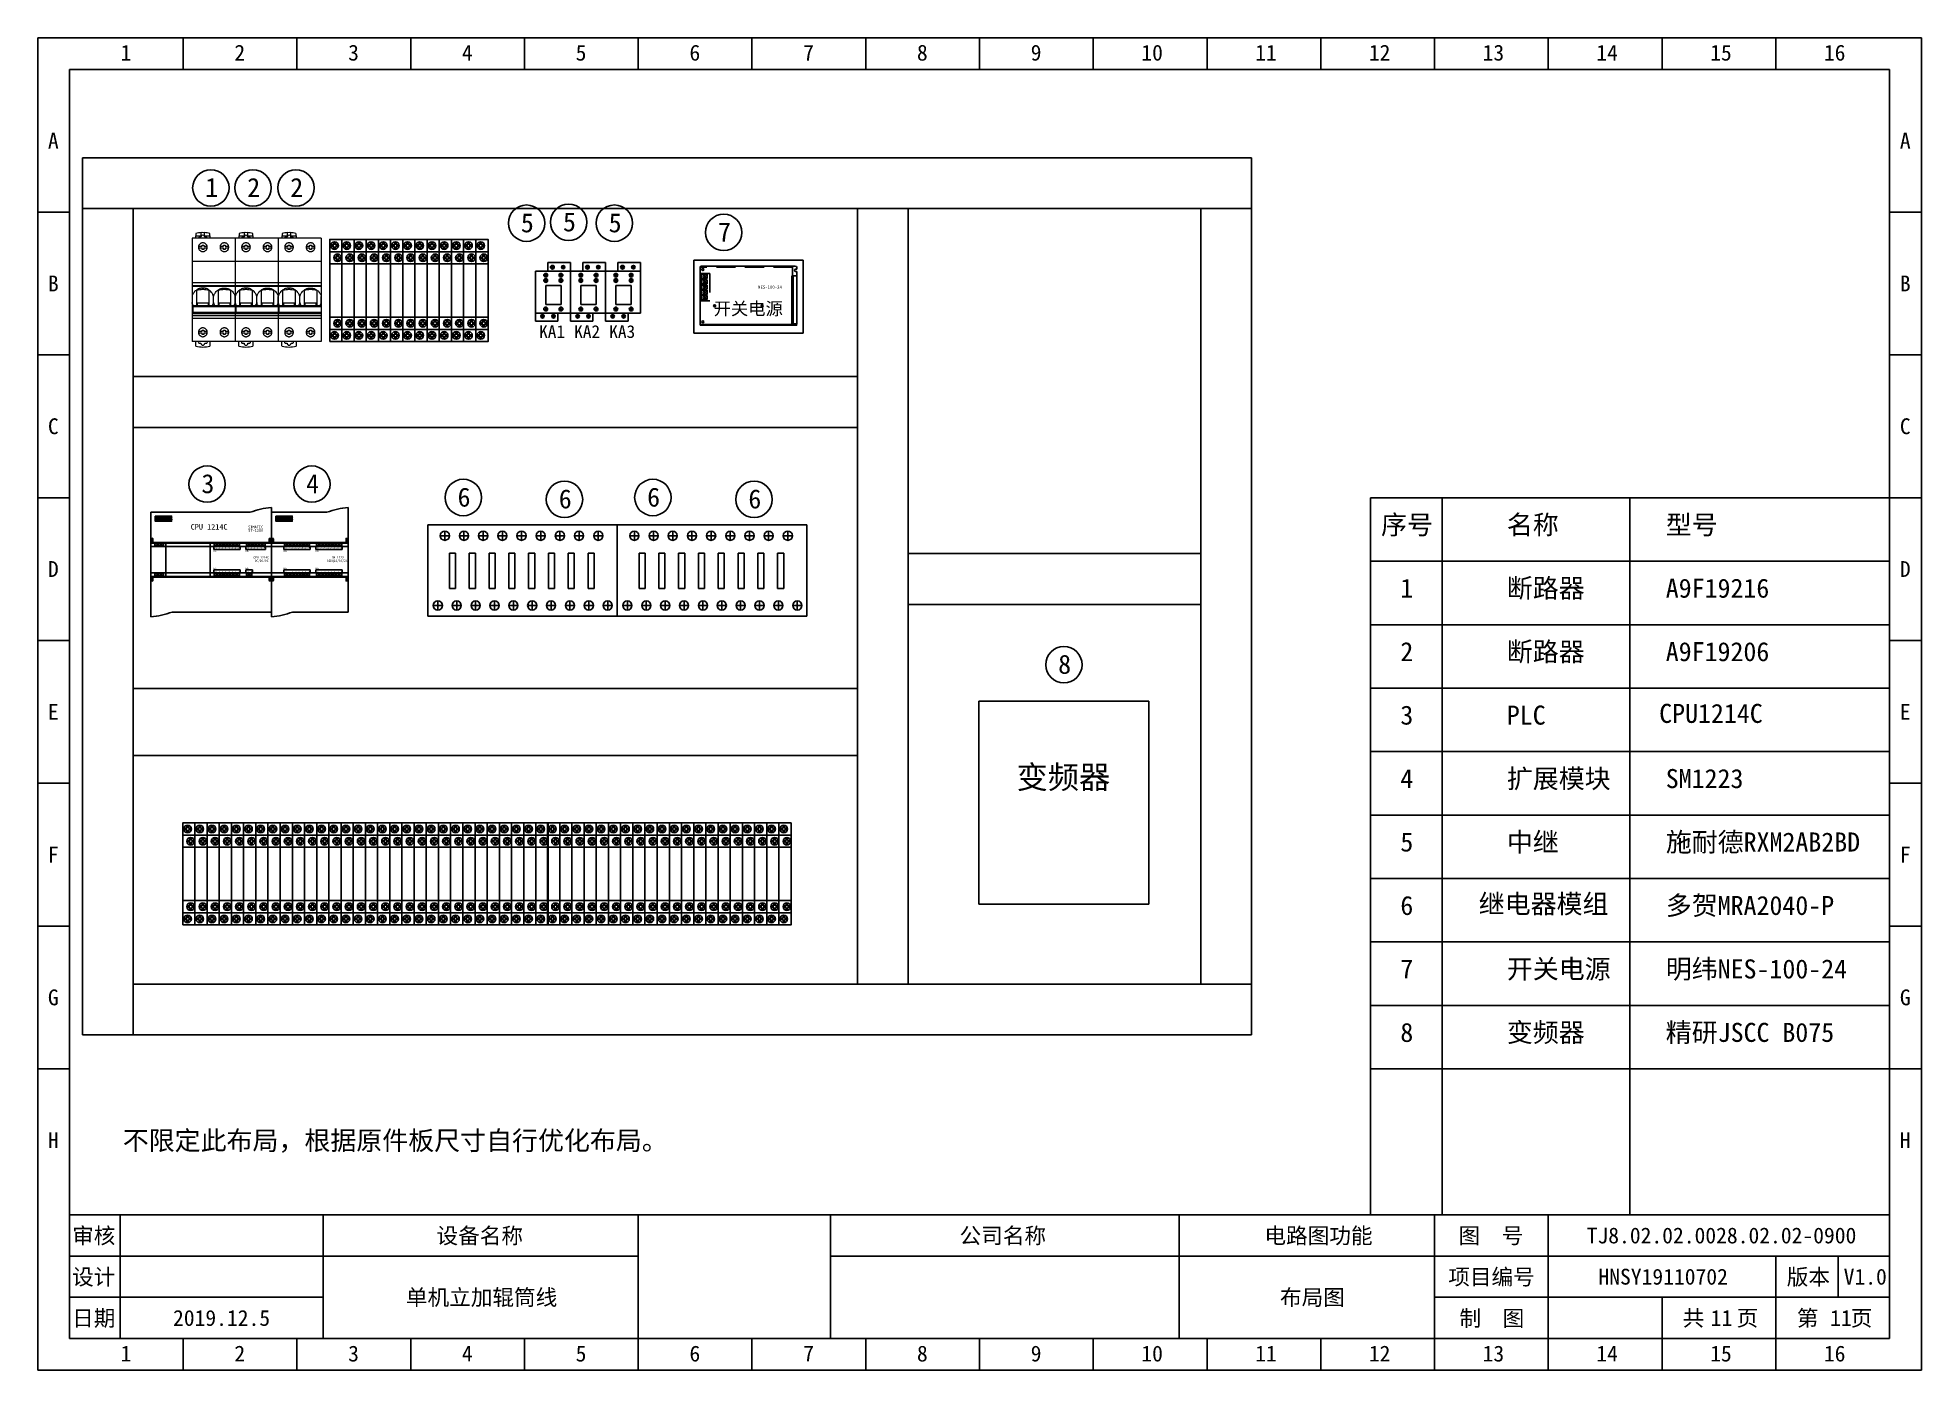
# Model space of a CAD drawing. Header units: millimetres. Extents: x 2035 to 3883, y 1511 to 1945.
# Drawn here: x 3293.8 to 3590.8, y 1512.8 to 1722.8 of the extents above; entities that cross this region are included whole.
import ezdxf
from ezdxf.enums import TextEntityAlignment as Align

# ---------------------------------------------------------------- set-up
doc = ezdxf.new("R2010")
doc.units = ezdxf.units.MM
for name, pattern in [('CENTER', [12, 7.5, -1.5, 1.5, -1.5]), ('DASHED', [4.5, 3, -1.5]), ('HIDDEN', [0.375, 0.25, -0.125])]:
    doc.linetypes.add(name, pattern=pattern)
for name, color, linetype in [('0 @ 1', 7, 'Continuous'), ('CEN1', 1, 'CENTER'), ('COMPONENT', 7, 'Continuous'), ('DIN卡軌', 4, 'Continuous')]:
    doc.layers.add(name, color=color, linetype=linetype)
doc.layers.add('EPLAN110', color=6, linetype='Continuous', lineweight=35)
doc.styles.get("Standard").update_dxf_attribs({"font": 'arial.ttf'})
doc.styles.add('宋体', font='')
doc.styles.get('宋体').set_extended_font_data('宋体')

msp = doc.modelspace()

# ---------------------------------------------------------------- texts
at = {"style": '宋体'}
for s, p in [('1', (3320.23, 1697.7)), ('2', (3326.87, 1697.7)), ('2', (3333.65, 1697.7)), ('5', (3370.01, 1692.13)), ('5', (3376.65, 1692.28)), ('5', (3383.85, 1692.13)), ('7', (3401.1, 1690.67)), ('3', (3319.64, 1651.02)), ('4', (3336.16, 1651.02)), ('6', (3360.03, 1648.9)), ('6', (3375.99, 1648.62)), ('6', (3389.92, 1648.9)), ('6', (3405.88, 1648.62)), ('序号', (3505.64, 1644.55)), ('名称', (3525.47, 1644.55)), ('型号', (3550.53, 1644.55)), ('1', (3508.68, 1634.55)), ('断路器', (3525.47, 1634.55)), ('A9F19216', (3550.53, 1634.55)), ('断路器', (3525.47, 1624.55)), ('8', (3454.73, 1622.56)), ('2', (3508.68, 1624.55)), ('A9F19206', (3550.53, 1624.55)), ('3', (3508.68, 1614.55)), ('PLC', (3525.47, 1614.55)), (' CPU1214C', (3547.45, 1614.82)), ('4', (3508.68, 1604.55)), ('扩展模块', (3525.47, 1604.55)), ('SM1223', (3550.53, 1604.55)), ('中继', (3525.47, 1594.55)), ('施耐德RXM2AB2BD', (3550.53, 1594.55)), ('5', (3508.68, 1594.55)), ('6', (3508.68, 1584.55)), ('继电器模组', (3521.04, 1584.81)), ('多贺MRA2040-P', (3550.53, 1584.55)), ('7', (3508.68, 1574.55)), ('开关电源', (3525.47, 1574.55)), ('明纬NES-100-24', (3550.53, 1574.55)), ('8', (3508.68, 1564.55)), ('变频器', (3525.47, 1564.55)), ('精研JSCC B075', (3550.53, 1564.55))]:
    msp.add_text(s, height=3, dxfattribs=at).set_placement(p)
msp.add_text('不限定此布局，根据原件板尺寸自行优化布局。', height=3).set_placement((3307.24, 1547.51))
at = {"insert": (3448.18, 1608.08), "char_height": 3.603, "attachment_point": 1, "style": '宋体'}
msp.add_mtext_dynamic_manual_height_columns('变频器', width=40.8934, gutter_width=10, heights=[0], dxfattribs=at)
at = {"style": '宋体'}
msp.add_attdef('开关电源', (3400.41, 1679.1), '', height=2, dxfattribs=at)
at = {"color": 5, "style": '宋体'}
for tag, p in [('KA1', (3372.89, 1675.49)), ('KA2', (3378.42, 1675.49)), ('KA3', (3383.95, 1675.49))]:
    msp.add_attdef(tag, p, '', height=2, dxfattribs=at)
at = {"style": '宋体'}
for tag, text, p in [('TJ8.02.02.0028.02.02-0900', 'TJ8.01.01.0181.00.01-0900', (3559.32, 1534.05)), ('HNSY19110702', '####', (3550.12, 1527.55)), ('HNSY19110702', '####', (3550.12, 1527.55)), ('V1.0', '1.0', (3581.98, 1527.55)), ('V1.0', '1.0', (3581.98, 1527.55)), ('单机立加辊筒线', '', (3363.82, 1524.3)), ('布局图', '封页', (3494.82, 1524.3)), ('2019.12.5', '2019/09/23', (3322.82, 1521.05)), ('11', '02', (3559.32, 1521.05)), ('11', '01', (3578.14, 1521.05))]:
    msp.add_attdef(tag, text=text, height=2.5, dxfattribs=at).set_placement(p, align=Align.MIDDLE_CENTER)
at = {"layer": '0 @ 1', "style": '宋体'}
for s, p in [('.0', (3321.68, 1642.28)), ('.1', (3322.2, 1642.28)), ('.2', (3322.71, 1642.28)), ('.3', (3323.23, 1642.28)), ('.4', (3323.75, 1642.28)), ('.5', (3324.27, 1642.28)), ('.6', (3324.79, 1642.28)), ('.7', (3325.31, 1642.28)), ('.0', (3326.73, 1642.28)), ('.1', (3327.25, 1642.28)), ('.2', (3327.76, 1642.28)), ('.3', (3328.28, 1642.28)), ('.4', (3328.8, 1642.28)), ('.5', (3329.32, 1642.28)), ('.0', (3332.74, 1642.28)), ('.1', (3333.26, 1642.28)), ('.2', (3333.77, 1642.28)), ('.3', (3334.29, 1642.28)), ('.4', (3334.81, 1642.28)), ('.5', (3335.33, 1642.28)), ('.6', (3335.85, 1642.28)), ('.7', (3336.37, 1642.28)), ('.0', (3337.79, 1642.28)), ('.1', (3338.3, 1642.28)), ('.2', (3338.82, 1642.28)), ('.3', (3339.34, 1642.28)), ('.4', (3339.86, 1642.28)), ('.5', (3340.38, 1642.28)), ('.6', (3340.93, 1642.28)), ('.7', (3341.45, 1642.28)), ('DIa', (3321.55, 1641.81)), ('DIb', (3326.6, 1641.81)), ('DIa', (3332.61, 1641.81)), ('DIb', (3337.66, 1641.81)), ('DQa', (3321.55, 1639.06)), ('.0', (3321.68, 1638.54)), ('.1', (3322.2, 1638.54)), ('.2', (3322.71, 1638.54)), ('.3', (3323.23, 1638.54)), ('.4', (3323.75, 1638.54)), ('.5', (3324.27, 1638.54)), ('.6', (3324.79, 1638.54)), ('.7', (3325.31, 1638.54)), ('DQb', (3326.6, 1639.06)), ('.0', (3326.73, 1638.54)), ('.1', (3327.25, 1638.54)), ('DQa', (3332.61, 1639.06)), ('.0', (3332.74, 1638.54)), ('.1', (3333.26, 1638.54)), ('.2', (3333.77, 1638.54)), ('.3', (3334.29, 1638.54)), ('.4', (3334.81, 1638.54)), ('.5', (3335.33, 1638.54)), ('.6', (3335.85, 1638.54)), ('.7', (3336.37, 1638.54)), ('DQb', (3337.66, 1639.06)), ('.0', (3337.79, 1638.54)), ('.1', (3338.3, 1638.54)), ('.2', (3338.86, 1638.54)), ('.3', (3339.38, 1638.54)), ('.4', (3339.9, 1638.54)), ('.5', (3340.42, 1638.54)), ('.6', (3340.93, 1638.54)), ('.7', (3341.45, 1638.54))]:
    msp.add_text(s, height=0.207, dxfattribs=at).set_placement(p)
at = {"layer": 'EPLAN110', "color": 0, "linetype": 'ByBlock', "lineweight": 15, "style": '宋体'}
for s, height, p in [('NES-100-24', 0.48, (3407.41, 1683.26)), ('SIEMENS', 0.484, (3312.5, 1646.76)), ('CPU 1214C', 0.864, (3317.95, 1645.28)), ('SIMATIC', 0.432, (3327.01, 1645.47)), ('SIEMENS', 0.484, (3331.51, 1646.76)), ('S7-1200', 0.432, (3327.02, 1644.94)), ('CPU 1214C', 0.346, (3327.84, 1640.73)), ('DC/DC/DC', 0.346, (3328.05, 1640.2)), ('DIDQ16/DC/24V', 0.3456, (3339.44, 1640.2)), ('SM 1223', 0.346, (3340.2, 1640.73))]:
    msp.add_text(s, height=height, dxfattribs=at).set_placement(p)

# ---------------------------------------------------------------- blocks, each defined once
blk = doc.blocks.new('Q2P')
at = {"color": 4, "linetype": 'Continuous', "lineweight": 15}
for p, q in [((12061.3, 5743.2), (12025.9, 5743.2)), ((12025.9, 5743.2), (12025.9, 5724.3)), ((12029.1, 5746.9), (12029.1, 5745.2)), ((12029.1, 5745.2), (12033.5, 5745.2)), ((12029.1, 5745.2), (12033.5, 5745.2)), ((12029.1, 5745.2), (12029.1, 5745.2)), ((12029.1, 5743.8), (12029.1, 5745.2)), ((12033.2, 5744), (12032, 5744)), ((12033.5, 5745.2), (12033.5, 5747.7)), ((12033.5, 5745.2), (12033.5, 5745.2)), ((12036, 5747.7), (12036, 5745.2)), ((12036, 5745.2), (12040.5, 5745.2)), ((12036, 5745.2), (12040.5, 5745.2)), ((12036, 5745.2), (12036, 5745.2)), ((12037.5, 5744), (12036.3, 5744)), ((12040.5, 5745.2), (12040.5, 5746.9)), ((12040.5, 5745.2), (12040.5, 5745.2)), ((12040.5, 5745.2), (12040.5, 5743.8)), ((12061.3, 5743.2), (12061.3, 5658.4)), ((12025.9, 5724.3), (12061.3, 5724.3)), ((12025.9, 5724.3), (12025.9, 5706.8)), ((12031.2, 5736.5), (12034.1, 5736.5)), ((12034.1, 5735), (12031.2, 5735)), ((12034.1, 5736.5), (12034.1, 5737.5)), ((12034.1, 5737.5), (12035.5, 5737.5)), ((12034.1, 5734), (12034.1, 5735)), ((12035.5, 5734), (12034.1, 5734)), ((12035.5, 5737.5), (12035.5, 5736.5)), ((12035.5, 5736.5), (12038.3, 5736.5)), ((12035.5, 5735), (12035.5, 5734)), ((12038.3, 5735), (12035.5, 5735)), ((12048.9, 5736.5), (12051.8, 5736.5)), ((12051.8, 5735), (12048.9, 5735)), ((12051.8, 5737.5), (12053.2, 5737.5)), ((12051.8, 5736.5), (12051.8, 5737.5)), ((12051.8, 5734), (12051.8, 5735)), ((12053.2, 5734), (12051.8, 5734)), ((12053.2, 5737.5), (12053.2, 5736.5)), ((12053.2, 5736.5), (12056, 5736.5)), ((12053.2, 5735), (12053.2, 5734)), ((12056, 5735), (12053.2, 5735)), ((12025.9, 5706.8), (12025.9, 5706.4)), ((12025.9, 5706.8), (12061.3, 5706.8)), ((12061.3, 5706.4), (12025.9, 5706.4)), ((12061.3, 5706.4), (12025.9, 5706.4)), ((12025.9, 5706.4), (12025.9, 5704.3)), ((12025.9, 5704.3), (12061.3, 5704.3)), ((12025.9, 5704.3), (12025.9, 5703.5)), ((12061.3, 5703.5), (12025.9, 5703.5)), ((12025.9, 5703.5), (12025.9, 5695.4)), ((12025.9, 5690.4), (12025.9, 5679.3)), ((12061.3, 5679.3), (12025.9, 5679.3)), ((12025.9, 5679.3), (12025.9, 5677.3)), ((12061.3, 5677.3), (12025.9, 5677.3)), ((12025.9, 5677.3), (12025.9, 5658.4)), ((12061.3, 5687.6), (12026.5, 5687.6)), ((12026.5, 5687.6), (12026.5, 5687.3)), ((12061.3, 5687.3), (12026.5, 5687.3)), ((12026.5, 5687.3), (12026.5, 5686.8)), ((12061.3, 5686.8), (12026.5, 5686.8)), ((12026.5, 5686.8), (12026.5, 5682.1)), ((12061.3, 5682.1), (12026.5, 5682.1)), ((12026.5, 5682.1), (12026.5, 5681.5)), ((12061.3, 5681.5), (12026.5, 5681.5)), ((12026.5, 5681.5), (12026.5, 5681.3)), ((12026.5, 5681.3), (12061.3, 5681.3)), ((12030.1, 5689.9), (12030.1, 5687.6)), ((12039.4, 5689.9), (12030.1, 5689.9)), ((12039.4, 5687.6), (12039.4, 5689.9)), ((12047.8, 5689.9), (12047.8, 5687.6)), ((12057.1, 5689.9), (12047.8, 5689.9)), ((12057.1, 5687.6), (12057.1, 5689.9)), ((12031.2, 5666.7), (12034.1, 5666.7)), ((12034.1, 5665.2), (12031.2, 5665.2)), ((12034.1, 5667.7), (12035.5, 5667.7)), ((12034.1, 5666.7), (12034.1, 5667.7)), ((12034.1, 5664.2), (12034.1, 5665.2)), ((12035.5, 5664.2), (12034.1, 5664.2)), ((12035.5, 5667.7), (12035.5, 5666.7)), ((12035.5, 5666.7), (12038.3, 5666.7)), ((12035.5, 5665.2), (12035.5, 5664.2)), ((12038.3, 5665.2), (12035.5, 5665.2)), ((12048.9, 5666.7), (12051.8, 5666.7)), ((12051.8, 5665.2), (12048.9, 5665.2)), ((12051.8, 5667.7), (12053.2, 5667.7)), ((12051.8, 5666.7), (12051.8, 5667.7)), ((12051.8, 5664.2), (12051.8, 5665.2)), ((12053.2, 5664.2), (12051.8, 5664.2)), ((12053.2, 5667.7), (12053.2, 5666.7)), ((12053.2, 5666.7), (12056, 5666.7)), ((12053.2, 5665.2), (12053.2, 5664.2)), ((12056, 5665.2), (12053.2, 5665.2)), ((12061.3, 5658.4), (12025.9, 5658.4)), ((12029, 5654.6), (12029, 5658.4)), ((12032, 5656.9), (12033.2, 5656.9)), ((12036.4, 5656.9), (12037.5, 5656.9)), ((12040.5, 5658.4), (12040.5, 5654.6))]:
    blk.add_line(p, q, dxfattribs=at)
for centre, radius, start, end in [((12028.1, 5744), 0.997, 307.3801, 359.9804), ((12034.8, 5728.4), 19.4, 93.767, 107.1977), ((12034.8, 5728.4), 19.3, 86.359, 93.767), ((12034.8, 5728.4), 19.4, 72.9338, 86.3591), ((12041.5, 5744), 0.997, 180.0229, 232.6166), ((12034.8, 5675.8), 22, 254.849, 285.151), ((12032, 5657.9), 1, 150, 270), ((12034.8, 5656.9), 1.6, 180, 0), ((12037.5, 5657.9), 1, 270, 30)]:
    blk.add_arc(centre, radius, start, end, dxfattribs=at)
for centre, major_axis, start_param, end_param in [((12028.1, 5743.8), (0, 1), 4.111358, 4.712389), ((12032, 5743), (0, 1), 0, 1.334085), ((12034.8, 5744), (0, 1.55), 4.712389, 7.853982), ((12037.5, 5743), (0, 1), 4.949101, 6.283185), ((12041.5, 5743.8), (0, 1), 1.570796, 2.171827)]:
    blk.add_ellipse(centre, major_axis=major_axis, ratio=0.997493, start_param=start_param, end_param=end_param, dxfattribs=at)
for points, knots in [([(12034.8, 5732.1), (12034.5, 5732.1), (12034.3, 5732.2), (12033.8, 5732.3), (12033.6, 5732.3), (12033.2, 5732.5), (12033, 5732.6), (12032.6, 5732.9), (12032.4, 5733), (12032, 5733.4), (12031.9, 5733.5), (12031.6, 5733.9), (12031.5, 5734.1), (12031.3, 5734.6), (12031.3, 5734.8), (12031.2, 5735.3), (12031.2, 5735.5), (12031.2, 5736), (12031.2, 5736.2), (12031.3, 5736.7), (12031.3, 5736.9), (12031.5, 5737.3), (12031.6, 5737.5), (12031.9, 5737.9), (12032, 5738.1), (12032.4, 5738.4), (12032.6, 5738.6), (12032.9, 5738.9), (12033.2, 5739), (12033.6, 5739.2), (12033.8, 5739.2), (12034.3, 5739.3), (12034.5, 5739.3), (12035, 5739.3), (12035.2, 5739.3), (12035.7, 5739.2), (12035.9, 5739.2), (12036.4, 5739), (12036.6, 5738.9), (12037, 5738.6), (12037.1, 5738.4), (12037.5, 5738.1), (12037.6, 5737.9), (12037.9, 5737.5), (12038, 5737.3), (12038.2, 5736.9), (12038.2, 5736.7), (12038.3, 5736.2), (12038.4, 5736), (12038.4, 5735.5), (12038.3, 5735.3), (12038.2, 5734.8), (12038.2, 5734.6), (12038, 5734.2), (12037.9, 5733.9), (12037.6, 5733.5), (12037.5, 5733.4), (12037.1, 5733), (12037, 5732.9), (12036.6, 5732.6), (12036.4, 5732.5), (12035.9, 5732.3), (12035.7, 5732.3), (12035.2, 5732.2), (12035, 5732.1), (12034.8, 5732.1)], [0, 0, 0, 0, 0.03125, 0.03125, 0.0625, 0.0625, 0.09375, 0.09375, 0.125, 0.125, 0.15625, 0.15625, 0.1875, 0.1875, 0.21875, 0.21875, 0.25, 0.25, 0.28125, 0.28125, 0.3125, 0.3125, 0.34375, 0.34375, 0.375, 0.375, 0.40625, 0.40625, 0.4375, 0.4375, 0.46875, 0.46875, 0.5, 0.5, 0.53125, 0.53125, 0.5625, 0.5625, 0.59375, 0.59375, 0.625, 0.625, 0.65625, 0.65625, 0.6875, 0.6875, 0.71875, 0.71875, 0.75, 0.75, 0.78125, 0.78125, 0.8125, 0.8125, 0.84375, 0.84375, 0.875, 0.875, 0.90625, 0.90625, 0.9375, 0.9375, 0.96875, 0.96875, 1, 1, 1, 1]), ([(12052.5, 5732.1), (12052.2, 5732.1), (12052, 5732.2), (12051.5, 5732.3), (12051.3, 5732.3), (12050.9, 5732.5), (12050.7, 5732.6), (12050.3, 5732.9), (12050.1, 5733), (12049.7, 5733.4), (12049.6, 5733.5), (12049.3, 5733.9), (12049.2, 5734.1), (12049, 5734.6), (12049, 5734.8), (12048.9, 5735.3), (12048.9, 5735.5), (12048.9, 5736), (12048.9, 5736.2), (12049, 5736.7), (12049, 5736.9), (12049.2, 5737.3), (12049.3, 5737.5), (12049.6, 5737.9), (12049.7, 5738.1), (12050.1, 5738.4), (12050.3, 5738.6), (12050.6, 5738.9), (12050.9, 5739), (12051.3, 5739.2), (12051.5, 5739.2), (12052, 5739.3), (12052.2, 5739.3), (12052.7, 5739.3), (12052.9, 5739.3), (12053.4, 5739.2), (12053.6, 5739.2), (12054.1, 5739), (12054.3, 5738.9), (12054.7, 5738.6), (12054.8, 5738.4), (12055.2, 5738.1), (12055.3, 5737.9), (12055.6, 5737.5), (12055.7, 5737.3), (12055.9, 5736.9), (12055.9, 5736.7), (12056, 5736.2), (12056.1, 5736), (12056.1, 5735.5), (12056, 5735.3), (12055.9, 5734.8), (12055.9, 5734.6), (12055.7, 5734.2), (12055.6, 5733.9), (12055.3, 5733.5), (12055.2, 5733.4), (12054.8, 5733), (12054.7, 5732.9), (12054.3, 5732.6), (12054.1, 5732.5), (12053.6, 5732.3), (12053.4, 5732.3), (12052.9, 5732.2), (12052.7, 5732.1), (12052.5, 5732.1)], [0, 0, 0, 0, 0.03125, 0.03125, 0.0625, 0.0625, 0.09375, 0.09375, 0.125, 0.125, 0.15625, 0.15625, 0.1875, 0.1875, 0.21875, 0.21875, 0.25, 0.25, 0.28125, 0.28125, 0.3125, 0.3125, 0.34375, 0.34375, 0.375, 0.375, 0.40625, 0.40625, 0.4375, 0.4375, 0.46875, 0.46875, 0.5, 0.5, 0.53125, 0.53125, 0.5625, 0.5625, 0.59375, 0.59375, 0.625, 0.625, 0.65625, 0.65625, 0.6875, 0.6875, 0.71875, 0.71875, 0.75, 0.75, 0.78125, 0.78125, 0.8125, 0.8125, 0.84375, 0.84375, 0.875, 0.875, 0.90625, 0.90625, 0.9375, 0.9375, 0.96875, 0.96875, 1, 1, 1, 1]), ([(12043.6, 5695.4), (12043.3, 5696.4), (12042.9, 5697.3), (12042.1, 5698.5), (12041.8, 5698.9), (12041.1, 5699.7), (12040.7, 5700), (12040.1, 5700.5), (12039.9, 5700.6), (12039.5, 5700.9), (12039.3, 5701), (12038.6, 5701.4), (12038.2, 5701.6), (12037.5, 5701.8), (12037.2, 5701.9), (12036.7, 5702), (12036.5, 5702.1), (12035.8, 5702.2), (12035.3, 5702.2), (12033.7, 5702.2), (12032.8, 5702.1), (12031.3, 5701.6), (12030.9, 5701.4), (12030, 5700.9), (12029.6, 5700.6), (12028.8, 5700), (12028.4, 5699.7), (12027.7, 5698.9), (12027.4, 5698.5), (12026.9, 5697.7), (12026.6, 5697.3), (12026.2, 5696.4), (12026, 5695.9), (12025.9, 5695.4)], [0, 0, 0, 0, 0.125, 0.125, 0.1875, 0.1875, 0.25, 0.25, 0.28125, 0.28125, 0.3125, 0.3125, 0.375, 0.375, 0.40625, 0.40625, 0.4375, 0.4375, 0.5, 0.5, 0.625, 0.625, 0.6875, 0.6875, 0.75, 0.75, 0.8125, 0.8125, 0.875, 0.875, 0.9375, 0.9375, 1, 1, 1, 1]), ([(12025.9, 5695.4), (12025.9, 5695), (12025.9, 5694.6), (12025.9, 5693.9), (12025.9, 5693.7), (12025.9, 5693.3), (12025.9, 5693.1), (12025.9, 5692.4), (12025.9, 5692), (12025.9, 5691.4), (12025.9, 5691.2), (12025.9, 5690.8), (12025.9, 5690.6), (12025.9, 5690.4)], [0, 0, 0, 0, 0.25, 0.25, 0.375, 0.375, 0.5, 0.5, 0.75, 0.75, 0.875, 0.875, 1, 1, 1, 1]), ([(12029.8, 5700.5), (12030.5, 5700.7), (12031.3, 5700.9), (12032.6, 5701.1), (12033, 5701.1), (12033.9, 5701.2), (12034.3, 5701.2), (12035.2, 5701.2), (12035.6, 5701.2), (12036.5, 5701.1), (12036.9, 5701.1), (12038.2, 5700.9), (12039, 5700.7), (12039.8, 5700.5)], [0, 0, 0, 0, 0.25, 0.25, 0.375, 0.375, 0.5, 0.5, 0.625, 0.625, 0.75, 0.75, 1, 1, 1, 1]), ([(12029.8, 5687.6), (12029.8, 5688), (12029.8, 5688.9), (12029.8, 5690.3), (12029.8, 5691.8), (12029.8, 5693.4), (12029.8, 5695), (12029.8, 5696.5), (12029.8, 5698), (12029.8, 5699.3), (12029.8, 5700.1), (12029.8, 5700.5)], [0, 0, 0, 0, 0.101509, 0.215632, 0.324172, 0.432713, 0.546835, 0.660958, 0.775081, 0.889204, 1, 1, 1, 1]), ([(12039.8, 5700.5), (12039.8, 5700.1), (12039.8, 5699.3), (12039.8, 5698), (12039.8, 5696.5), (12039.8, 5694.9), (12039.8, 5693.3), (12039.8, 5691.7), (12039.8, 5690.2), (12039.8, 5688.8), (12039.8, 5688), (12039.8, 5687.6)], [0, 0, 0, 0, 0.1140739, 0.2281478, 0.3422219, 0.4562957, 0.5670441, 0.6811182, 0.795192, 0.909266, 1, 1, 1, 1]), ([(12043.6, 5695.4), (12043.9, 5696.4), (12044.3, 5697.3), (12045.1, 5698.5), (12045.4, 5698.9), (12046.1, 5699.7), (12046.5, 5700), (12047.1, 5700.5), (12047.3, 5700.6), (12047.7, 5700.9), (12047.9, 5701), (12048.6, 5701.4), (12049, 5701.6), (12049.7, 5701.8), (12050, 5701.9), (12050.5, 5702), (12050.7, 5702.1), (12051.5, 5702.2), (12052, 5702.2), (12053.5, 5702.2), (12054.5, 5702.1), (12055.9, 5701.6), (12056.3, 5701.4), (12057.2, 5700.9), (12057.6, 5700.6), (12058.4, 5700), (12058.8, 5699.7), (12059.5, 5698.9), (12059.8, 5698.5), (12060.3, 5697.7), (12060.6, 5697.3), (12061, 5696.4), (12061.2, 5695.9), (12061.3, 5695.4)], [0, 0, 0, 0, 0.125, 0.125, 0.1875, 0.1875, 0.25, 0.25, 0.28125, 0.28125, 0.3125, 0.3125, 0.375, 0.375, 0.40625, 0.40625, 0.4375, 0.4375, 0.5, 0.5, 0.625, 0.625, 0.6875, 0.6875, 0.75, 0.75, 0.8125, 0.8125, 0.875, 0.875, 0.9375, 0.9375, 1, 1, 1, 1]), ([(12043.6, 5690.4), (12043.6, 5690.8), (12043.6, 5691.2), (12043.6, 5692), (12043.6, 5692.4), (12043.6, 5693.3), (12043.6, 5693.7), (12043.6, 5694.6), (12043.6, 5695), (12043.6, 5695.4)], [0, 0, 0, 0, 0.25, 0.25, 0.5, 0.5, 0.75, 0.75, 1, 1, 1, 1]), ([(12047.5, 5700.5), (12048.2, 5700.7), (12049, 5700.9), (12050.3, 5701.1), (12050.7, 5701.1), (12051.6, 5701.2), (12052, 5701.2), (12052.9, 5701.2), (12053.3, 5701.2), (12054.2, 5701.1), (12054.6, 5701.1), (12055.9, 5700.9), (12056.7, 5700.7), (12057.5, 5700.5)], [0, 0, 0, 0, 0.25, 0.25, 0.375, 0.375, 0.5, 0.5, 0.625, 0.625, 0.75, 0.75, 1, 1, 1, 1]), ([(12047.5, 5687.6), (12047.5, 5688), (12047.5, 5688.9), (12047.5, 5690.3), (12047.5, 5691.8), (12047.5, 5693.4), (12047.5, 5695), (12047.5, 5696.5), (12047.5, 5698), (12047.5, 5699.3), (12047.5, 5700.1), (12047.5, 5700.5)], [0, 0, 0, 0, 0.101509, 0.215632, 0.324172, 0.432713, 0.546835, 0.660958, 0.775081, 0.889204, 1, 1, 1, 1]), ([(12057.5, 5700.5), (12057.5, 5700.1), (12057.5, 5699.3), (12057.5, 5698), (12057.5, 5696.5), (12057.5, 5694.9), (12057.5, 5693.3), (12057.5, 5691.7), (12057.5, 5690.2), (12057.5, 5688.8), (12057.5, 5688), (12057.5, 5687.6)], [0, 0, 0, 0, 0.1140739, 0.2281478, 0.3422219, 0.4562957, 0.5670441, 0.6811182, 0.795192, 0.909266, 1, 1, 1, 1]), ([(12061.3, 5690.4), (12061.3, 5690.8), (12061.3, 5691.2), (12061.3, 5692), (12061.3, 5692.4), (12061.3, 5693.3), (12061.3, 5693.7), (12061.3, 5694.6), (12061.3, 5695), (12061.3, 5695.4)], [0, 0, 0, 0, 0.25, 0.25, 0.5, 0.5, 0.75, 0.75, 1, 1, 1, 1]), ([(12027.2, 5687.6), (12027.1, 5687.7), (12026.8, 5688.1), (12026.3, 5689.1), (12026.1, 5690), (12025.9, 5690.4)], [0, 0, 0, 0, 0.084448, 0.542214, 1, 1, 1, 1]), ([(12043.6, 5690.4), (12043.4, 5689.9), (12043.1, 5688.9), (12042.6, 5688.1), (12042.3, 5687.6)], [0, 0, 0, 0, 0.514359, 1, 1, 1, 1]), ([(12044.9, 5687.6), (12044.8, 5687.7), (12044.5, 5688.1), (12044, 5689.1), (12043.8, 5690), (12043.6, 5690.4)], [0, 0, 0, 0, 0.084448, 0.542214, 1, 1, 1, 1]), ([(12061.3, 5690.4), (12061.1, 5689.9), (12060.8, 5688.9), (12060.3, 5688.1), (12060, 5687.6)], [0, 0, 0, 0, 0.5143587, 1, 1, 1, 1]), ([(12034.8, 5662.3), (12034.5, 5662.3), (12034.3, 5662.3), (12033.8, 5662.4), (12033.6, 5662.5), (12033.2, 5662.7), (12033, 5662.8), (12032.6, 5663.1), (12032.4, 5663.2), (12032, 5663.5), (12031.9, 5663.7), (12031.6, 5664.1), (12031.5, 5664.3), (12031.3, 5664.8), (12031.3, 5665), (12031.2, 5665.4), (12031.2, 5665.7), (12031.2, 5666.2), (12031.2, 5666.4), (12031.3, 5666.8), (12031.3, 5667.1), (12031.5, 5667.5), (12031.6, 5667.7), (12031.9, 5668.1), (12032, 5668.3), (12032.4, 5668.6), (12032.6, 5668.8), (12032.9, 5669), (12033.2, 5669.2), (12033.6, 5669.3), (12033.8, 5669.4), (12034.3, 5669.5), (12034.5, 5669.5), (12035, 5669.5), (12035.2, 5669.5), (12035.7, 5669.4), (12035.9, 5669.3), (12036.4, 5669.2), (12036.6, 5669), (12037, 5668.8), (12037.1, 5668.6), (12037.5, 5668.3), (12037.6, 5668.1), (12037.9, 5667.7), (12038, 5667.5), (12038.2, 5667.1), (12038.2, 5666.9), (12038.3, 5666.4), (12038.4, 5666.2), (12038.4, 5665.7), (12038.3, 5665.4), (12038.2, 5665), (12038.2, 5664.8), (12038, 5664.3), (12037.9, 5664.1), (12037.6, 5663.7), (12037.5, 5663.5), (12037.1, 5663.2), (12037, 5663.1), (12036.6, 5662.8), (12036.4, 5662.7), (12035.9, 5662.5), (12035.7, 5662.4), (12035.2, 5662.3), (12035, 5662.3), (12034.8, 5662.3)], [0, 0, 0, 0, 0.03125, 0.03125, 0.0625, 0.0625, 0.09375, 0.09375, 0.125, 0.125, 0.15625, 0.15625, 0.1875, 0.1875, 0.21875, 0.21875, 0.25, 0.25, 0.28125, 0.28125, 0.3125, 0.3125, 0.34375, 0.34375, 0.375, 0.375, 0.40625, 0.40625, 0.4375, 0.4375, 0.46875, 0.46875, 0.5, 0.5, 0.53125, 0.53125, 0.5625, 0.5625, 0.59375, 0.59375, 0.625, 0.625, 0.65625, 0.65625, 0.6875, 0.6875, 0.71875, 0.71875, 0.75, 0.75, 0.78125, 0.78125, 0.8125, 0.8125, 0.84375, 0.84375, 0.875, 0.875, 0.90625, 0.90625, 0.9375, 0.9375, 0.96875, 0.96875, 1, 1, 1, 1]), ([(12052.5, 5662.3), (12052.2, 5662.3), (12052, 5662.3), (12051.5, 5662.4), (12051.3, 5662.5), (12050.9, 5662.7), (12050.7, 5662.8), (12050.3, 5663.1), (12050.1, 5663.2), (12049.7, 5663.5), (12049.6, 5663.7), (12049.3, 5664.1), (12049.2, 5664.3), (12049, 5664.8), (12049, 5665), (12048.9, 5665.4), (12048.9, 5665.7), (12048.9, 5666.2), (12048.9, 5666.4), (12049, 5666.8), (12049, 5667.1), (12049.2, 5667.5), (12049.3, 5667.7), (12049.6, 5668.1), (12049.7, 5668.3), (12050.1, 5668.6), (12050.3, 5668.8), (12050.6, 5669), (12050.9, 5669.2), (12051.3, 5669.3), (12051.5, 5669.4), (12052, 5669.5), (12052.2, 5669.5), (12052.7, 5669.5), (12052.9, 5669.5), (12053.4, 5669.4), (12053.6, 5669.3), (12054.1, 5669.2), (12054.3, 5669), (12054.7, 5668.8), (12054.8, 5668.6), (12055.2, 5668.3), (12055.3, 5668.1), (12055.6, 5667.7), (12055.7, 5667.5), (12055.9, 5667.1), (12055.9, 5666.9), (12056, 5666.4), (12056.1, 5666.2), (12056.1, 5665.7), (12056, 5665.4), (12055.9, 5665), (12055.9, 5664.8), (12055.7, 5664.3), (12055.6, 5664.1), (12055.3, 5663.7), (12055.2, 5663.5), (12054.8, 5663.2), (12054.7, 5663.1), (12054.3, 5662.8), (12054.1, 5662.7), (12053.6, 5662.5), (12053.4, 5662.4), (12052.9, 5662.3), (12052.7, 5662.3), (12052.5, 5662.3)], [0, 0, 0, 0, 0.03125, 0.03125, 0.0625, 0.0625, 0.09375, 0.09375, 0.125, 0.125, 0.15625, 0.15625, 0.1875, 0.1875, 0.21875, 0.21875, 0.25, 0.25, 0.28125, 0.28125, 0.3125, 0.3125, 0.34375, 0.34375, 0.375, 0.375, 0.40625, 0.40625, 0.4375, 0.4375, 0.46875, 0.46875, 0.5, 0.5, 0.53125, 0.53125, 0.5625, 0.5625, 0.59375, 0.59375, 0.625, 0.625, 0.65625, 0.65625, 0.6875, 0.6875, 0.71875, 0.71875, 0.75, 0.75, 0.78125, 0.78125, 0.8125, 0.8125, 0.84375, 0.84375, 0.875, 0.875, 0.90625, 0.90625, 0.9375, 0.9375, 0.96875, 0.96875, 1, 1, 1, 1])]:
    blk.add_open_spline(points, degree=3, knots=knots, dxfattribs=at)
blk = doc.blocks.new('*U37')
for q in [(-0.72, 0), (0, 0.72), (0.72, 0), (0, -0.72)]:
    blk.add_line((0, 0), q)
blk.add_circle((0, 0), 0.72)
blk = doc.blocks.new('*U38')
at = {"color": 0, "linetype": 'ByBlock', "lineweight": -2, "transparency": 16777216}
for p in [(0, 0), (3.024, 0), (6.048, 0), (9.072, 0), (12.096, 0), (15.12, 0), (18.144, 0), (21.168, 0), (24.192, 0)]:
    blk.add_blockref('*U37', p, dxfattribs=at)
blk = doc.blocks.new('*U39')
for q in [(-0.72, 0), (0, 0.72), (0.72, 0), (0, -0.72)]:
    blk.add_line((0, 0), q)
blk.add_circle((0, 0), 0.72)
blk = doc.blocks.new('*U40')
at = {"color": 0, "linetype": 'ByBlock', "lineweight": -2, "transparency": 16777216}
for p in [(0, 0), (2.976, 0), (5.952, 0), (8.928, 0), (11.904, 0), (14.88, 0), (17.856, 0), (20.832, 0), (23.808, 0), (26.784, 0)]:
    blk.add_blockref('*U39', p, dxfattribs=at)
blk = doc.blocks.new('*U41')
for p, q in [((-0.48, 2.77), (-0.48, -2.77)), ((0.48, 2.77), (-0.48, 2.77)), ((0.48, -2.77), (0.48, 2.77)), ((-0.48, -2.77), (0.48, -2.77))]:
    blk.add_line(p, q)
blk = doc.blocks.new('*U42')
at = {"color": 0, "linetype": 'ByBlock', "lineweight": -2, "transparency": 16777216}
for p in [(0, 0), (3.12, 0), (6.24, 0), (9.36, 0), (12.48, 0), (15.6, 0), (18.72, 0), (21.84, 0)]:
    blk.add_blockref('*U41', p, dxfattribs=at)
blk = doc.blocks.new('*U43')
for p, q in [((-2.76, -4.61), (-2.76, 3.28)), ((-2.76, 3.28), (2.76, 3.28)), ((-0.82, 4.61), (2.76, 4.61)), ((-0.82, 4.61), (-0.82, 3.28)), ((-0.1, 3.88), (-0.4, 3.88)), ((-0.1, 3.88), (-0.1, 4.18)), ((-0.1, 3.88), (0.19, 3.88)), ((0.19, 3.88), (-0.1, 3.88)), ((-0.1, 3.88), (-0.1, 3.59)), ((1.61, 3.88), (1.34, 3.88)), ((1.61, 3.88), (1.61, 4.16)), ((1.61, 3.88), (1.89, 3.88)), ((1.89, 3.88), (1.61, 3.88)), ((1.61, 3.88), (1.61, 3.61)), ((2.76, 4.61), (2.76, -3.37)), ((-1.15, 2.62), (-1.44, 2.62)), ((-1.15, 1.79), (-1.44, 1.79)), ((-1.15, 2.62), (-1.15, 2.91)), ((-1.15, 2.62), (-0.85, 2.62)), ((-0.85, 2.62), (-1.15, 2.62)), ((-1.15, 2.62), (-1.15, 2.32)), ((-1.15, 1.79), (-1.15, 2.09)), ((-1.15, 1.79), (-0.85, 1.79)), ((-0.85, 1.79), (-1.15, 1.79)), ((-1.15, 1.79), (-1.15, 1.5)), ((-1.15, 1.01), (1.28, 1.01)), ((-1.14, -2), (-1.14, 1.01)), ((1.25, 2.62), (0.95, 2.62)), ((1.25, 1.79), (0.95, 1.79)), ((1.25, 2.62), (1.25, 2.91)), ((1.25, 2.62), (1.54, 2.62)), ((1.54, 2.62), (1.25, 2.62)), ((1.25, 2.62), (1.25, 2.32)), ((1.25, 1.79), (1.25, 2.09)), ((1.25, 1.79), (1.54, 1.79)), ((1.54, 1.79), (1.25, 1.79)), ((1.25, 1.79), (1.25, 1.5)), ((1.28, 1.01), (1.28, -2)), ((-1.15, -2.71), (-1.44, -2.71)), ((-1.15, -2.71), (-1.15, -2.41)), ((-1.15, -2.71), (-0.85, -2.71)), ((-0.85, -2.71), (-1.15, -2.71)), ((-1.15, -2.71), (-1.15, -3)), ((1.28, -2), (-1.14, -2)), ((1.25, -2.71), (0.95, -2.71)), ((1.25, -2.71), (1.25, -2.41)), ((1.25, -2.71), (1.54, -2.71)), ((1.54, -2.71), (1.25, -2.71)), ((1.25, -2.71), (1.25, -3)), ((-2.76, -3.37), (2.76, -3.37)), ((0.77, -4.61), (-2.76, -4.61)), ((-1.65, -3.85), (-1.92, -3.85)), ((-1.65, -3.85), (-1.65, -3.57)), ((-1.65, -3.85), (-1.37, -3.85)), ((-1.37, -3.85), (-1.65, -3.85)), ((-1.65, -3.85), (-1.65, -4.13)), ((0.07, -3.85), (-0.21, -3.85)), ((0.07, -3.85), (0.07, -3.57)), ((0.07, -3.85), (0.35, -3.85)), ((0.35, -3.85), (0.07, -3.85)), ((0.07, -3.85), (0.07, -4.13)), ((0.77, -4.61), (0.77, -3.37))]:
    blk.add_line(p, q)
for centre, radius in [((-0.1, 3.88), 0.295), ((1.61, 3.88), 0.276), ((-1.15, 2.62), 0.295), ((-1.15, 1.79), 0.295), ((1.25, 2.62), 0.295), ((1.25, 1.79), 0.295), ((-1.15, -2.71), 0.295), ((1.25, -2.71), 0.295), ((-1.65, -3.85), 0.276), ((0.07, -3.85), 0.276)]:
    blk.add_circle(centre, radius)
blk = doc.blocks.new('*U44')
at = {"color": 0, "linetype": 'ByBlock', "lineweight": -2, "transparency": 16777216}
for p in [(0, 0), (5.5296, 0), (11.0592, 0)]:
    blk.add_blockref('*U43', p, dxfattribs=at)
blk = doc.blocks.new('NAIL')
at = {"layer": 'COMPONENT', "ltscale": 10}
for p, q in [((-1.9, 0.5), (-0.5, 0.5)), ((-0.5, 1.9), (-0.5, 0.5)), ((0.5, 1.9), (0.5, 0.5)), ((0.5, 0.5), (1.9, 0.5)), ((-1.9, -0.5), (-0.5, -0.5)), ((-0.5, -0.5), (-0.5, -1.9)), ((0.5, -0.5), (1.9, -0.5)), ((0.5, -0.5), (0.5, -1.9))]:
    blk.add_line(p, q, dxfattribs=at)
blk.add_circle((0, 0), 2.5, dxfattribs=at)
for start, end in [(165.5225, 194.4775), (75.5225, 104.4775), (345.5225, 14.4775), (255.5225, 284.4775)]:
    blk.add_arc((0, 0), 2, start, end, dxfattribs=at)
blk = doc.blocks.new('雙層端子')
at = {"layer": 'COMPONENT'}
for p, q in [((0, 25.5), (8, 25.5)), ((0, 17.5), (8, 17.5)), ((0, -17.5), (8, -17.5)), ((0, -25.5), (8, -25.5))]:
    blk.add_line(p, q, dxfattribs=at)
blk.add_lwpolyline([(0, -33.5), (8, -33.5), (8, 33.5), (0, 33.5)], close=True, dxfattribs=at)
at = {"layer": 'CEN1'}
for p in [(3.2, 29.5), (5.2, -21.5)]:
    blk.add_blockref('NAIL', p, dxfattribs=at)
at = {"layer": 'CEN1', "xscale": -1, "rotation": 180}
for p in [(5.2, 21.5), (3.2, -29.5)]:
    blk.add_blockref('NAIL', p, dxfattribs=at)
blk = doc.blocks.new('*U65')
blk.add_line((40.93, 0), (-40.93, 0))
blk = doc.blocks.new('*U66')
at = {"color": 0, "linetype": 'ByBlock', "lineweight": -2, "transparency": 16777216}
for p in [(0, 0), (0, -10), (0, -20), (0, -30), (0, -40), (0, -50), (0, -60), (0, -70), (0, -80), (0, -90)]:
    blk.add_blockref('*U65', p, dxfattribs=at)
blk = doc.blocks.new('*U89')
blk.add_line((-2.5, 0), (2.5, 0))
blk = doc.blocks.new('*U90')
at = {"color": 0, "linetype": 'ByBlock', "lineweight": -2, "transparency": 16777216}
for p in [(0, 0), (0, -22.5), (0, -45), (0, -67.5), (0, -90), (0, -112.5), (0, -135)]:
    blk.add_blockref('*U89', p, dxfattribs=at)
blk = doc.blocks.new('*U91')
blk.add_line((-2.5, 0), (2.5, 0))
blk = doc.blocks.new('*U92')
at = {"color": 0, "linetype": 'ByBlock', "lineweight": -2, "transparency": 16777216}
for p in [(0, 0), (0, -22.5), (0, -45), (0, -67.5), (0, -90), (0, -112.5), (0, -135)]:
    blk.add_blockref('*U91', p, dxfattribs=at)
blk = doc.blocks.new('制图图框')
for p, q in [((-2700.08, 789.32), (-2403.08, 789.32)), ((-2700.08, 579.32), (-2700.08, 789.32)), ((-2700.08, 789.32), (-2700.08, 784.32)), ((-2700.08, 789.32), (-2695.08, 789.32)), ((-2677.15, 789.32), (-2677.15, 784.32)), ((-2659.21, 789.32), (-2659.21, 784.32)), ((-2641.27, 789.32), (-2641.27, 784.32)), ((-2623.33, 789.32), (-2623.33, 784.32)), ((-2605.4, 789.32), (-2605.4, 784.32)), ((-2587.46, 789.32), (-2587.46, 784.32)), ((-2569.52, 789.32), (-2569.52, 784.32)), ((-2551.58, 789.32), (-2551.58, 784.32)), ((-2533.65, 789.32), (-2533.65, 784.32)), ((-2515.71, 789.32), (-2515.71, 784.32)), ((-2497.77, 789.32), (-2497.77, 784.32)), ((-2479.83, 789.32), (-2479.83, 784.32)), ((-2461.9, 789.32), (-2461.9, 784.32)), ((-2443.96, 789.32), (-2443.96, 784.32)), ((-2426.02, 789.32), (-2426.02, 784.32)), ((-2403.08, 789.32), (-2403.08, 579.32)), ((-2403.08, 789.32), (-2403.08, 784.32)), ((-2695.08, 784.32), (-2408.08, 784.32)), ((-2695.08, 584.32), (-2695.08, 784.32)), ((-2408.08, 784.32), (-2408.08, 584.32)), ((-2408.08, 603.82), (-2695.08, 603.82)), ((-2687.08, 603.82), (-2687.08, 584.32)), ((-2655.08, 603.82), (-2655.08, 584.32)), ((-2655.08, 603.82), (-2655.08, 584.32)), ((-2605.4, 579.32), (-2605.4, 603.82)), ((-2575.08, 603.82), (-2575.08, 584.32)), ((-2575.08, 603.82), (-2575.08, 584.32)), ((-2575.08, 603.82), (-2575.08, 584.32)), ((-2520.08, 603.82), (-2520.08, 584.32)), ((-2479.83, 579.32), (-2479.83, 603.82)), ((-2461.9, 579.32), (-2461.9, 603.82)), ((-2655.08, 597.32), (-2695.08, 597.32)), ((-2605.4, 597.32), (-2655.08, 597.32)), ((-2408.08, 597.32), (-2575.08, 597.32)), ((-2426.02, 579.32), (-2426.02, 597.32)), ((-2416.18, 597.32), (-2416.18, 590.82)), ((-2655.08, 590.82), (-2695.08, 590.82)), ((-2408.08, 590.82), (-2479.83, 590.82)), ((-2443.96, 579.32), (-2443.96, 590.82)), ((-2695.08, 584.32), (-2408.08, 584.32)), ((-2677.15, 579.32), (-2677.15, 584.32)), ((-2659.21, 579.32), (-2659.21, 584.32)), ((-2641.27, 579.32), (-2641.27, 584.32)), ((-2623.33, 579.32), (-2623.33, 584.32)), ((-2587.46, 579.32), (-2587.46, 584.32)), ((-2569.52, 579.32), (-2569.52, 584.32)), ((-2551.58, 579.32), (-2551.58, 584.32)), ((-2533.65, 579.32), (-2533.65, 584.32)), ((-2515.71, 579.32), (-2515.71, 584.32)), ((-2497.77, 579.32), (-2497.77, 584.32)), ((-2403.08, 579.32), (-2700.08, 579.32))]:
    blk.add_line(p, q)
blk.add_blockref('*U90', (-2697.58, 761.82))
at = {"xscale": -1}
blk.add_blockref('*U92', (-2405.58, 761.82), dxfattribs=at)
at = {"style": '宋体'}
for s, p in [('1', (-2687.01, 785.71)), ('2', (-2669.07, 785.71)), ('3', (-2651.13, 785.71)), ('4', (-2633.2, 785.71)), ('5', (-2615.26, 785.71)), ('6', (-2597.32, 785.71)), ('7', (-2579.38, 785.71)), ('8', (-2561.45, 785.71)), ('9', (-2543.51, 785.71)), ('10', (-2526.07, 785.71)), ('11', (-2508.13, 785.71)), ('12', (-2490.2, 785.71)), ('13', (-2472.26, 785.71)), ('14', (-2454.32, 785.71)), ('15', (-2436.38, 785.71)), ('16', (-2418.45, 785.71)), ('A', (-2698.47, 771.84)), ('A', (-2406.47, 771.84)), ('B', (-2698.47, 749.34)), ('B', (-2406.47, 749.34)), ('C', (-2698.47, 726.84)), ('C', (-2406.47, 726.84)), ('D', (-2698.47, 704.34)), ('D', (-2406.47, 704.34)), ('E', (-2698.47, 681.84)), ('E', (-2406.47, 681.84)), ('F', (-2698.47, 659.34)), ('F', (-2406.47, 659.34)), ('G', (-2698.47, 636.84)), ('G', (-2406.47, 636.84)), ('H', (-2698.47, 614.34)), ('H', (-2406.47, 614.34)), ('审核', (-2694.65, 599.29)), ('设备名称', (-2637.2, 599.28)), ('公司名称', (-2554.73, 599.29)), ('电路图功能', (-2506.66, 599.29)), ('图  号', (-2476.05, 599.3)), ('设计', (-2694.66, 592.79)), ('项目编号', (-2477.68, 592.79)), ('版本', (-2424.3, 592.79)), ('日期', (-2694.66, 586.29)), ('制  图', (-2475.91, 586.28)), ('共   页', (-2440.72, 586.31)), ('第   页', (-2422.72, 586.3)), ('1', (-2687.01, 580.71)), ('2', (-2669.07, 580.71)), ('3', (-2651.13, 580.71)), ('4', (-2633.2, 580.71)), ('5', (-2615.26, 580.71)), ('6', (-2597.32, 580.71)), ('7', (-2579.38, 580.71)), ('8', (-2561.45, 580.71)), ('9', (-2543.51, 580.71)), ('10', (-2526.07, 580.71)), ('11', (-2508.13, 580.71)), ('12', (-2490.2, 580.71)), ('13', (-2472.26, 580.71)), ('14', (-2454.32, 580.71)), ('15', (-2436.38, 580.71)), ('16', (-2418.45, 580.71))]:
    blk.add_text(s, height=2.5, dxfattribs=at).set_placement(p)
blk = doc.blocks.new('*U81')
for q in [(-0.72, 0), (0, 0.72), (0.72, 0), (0, -0.72)]:
    blk.add_line((0, 0), q)
blk.add_circle((0, 0), 0.72)
blk = doc.blocks.new('*U82')
at = {"color": 0, "linetype": 'ByBlock', "lineweight": -2, "transparency": 16777216}
for p in [(0, 0), (3.024, 0), (6.048, 0), (9.072, 0), (12.096, 0), (15.12, 0), (18.144, 0), (21.168, 0), (24.192, 0)]:
    blk.add_blockref('*U81', p, dxfattribs=at)
blk = doc.blocks.new('*U83')
for q in [(-0.72, 0), (0, 0.72), (0.72, 0), (0, -0.72)]:
    blk.add_line((0, 0), q)
blk.add_circle((0, 0), 0.72)
blk = doc.blocks.new('*U84')
at = {"color": 0, "linetype": 'ByBlock', "lineweight": -2, "transparency": 16777216}
for p in [(0, 0), (2.976, 0), (5.952, 0), (8.928, 0), (11.904, 0), (14.88, 0), (17.856, 0), (20.832, 0), (23.808, 0), (26.784, 0)]:
    blk.add_blockref('*U83', p, dxfattribs=at)
blk = doc.blocks.new('*U85')
for p, q in [((-0.48, 2.77), (-0.48, -2.77)), ((0.48, 2.77), (-0.48, 2.77)), ((0.48, -2.77), (0.48, 2.77)), ((-0.48, -2.77), (0.48, -2.77))]:
    blk.add_line(p, q)
blk = doc.blocks.new('*U86')
at = {"color": 0, "linetype": 'ByBlock', "lineweight": -2, "transparency": 16777216}
for p in [(0, 0), (3.12, 0), (6.24, 0), (9.36, 0), (12.48, 0), (15.6, 0), (18.72, 0), (21.84, 0)]:
    blk.add_blockref('*U85', p, dxfattribs=at)

# ---------------------------------------------------------------- hatches: boundary and pattern name
at = {"linetype": 'HIDDEN'}
h = msp.add_hatch(color=0, dxfattribs=at)
h.dxf.hatch_style = 1
h.paths.add_polyline_path([(3398.86, 1686.27, 1), (3398.52, 1686.27, 1)])
h.paths.add_polyline_path([(3398.84, 1686.27, 1), (3398.55, 1686.27, 1)], flags=16)
h = msp.add_hatch(color=0)
h.dxf.hatch_style = 1
h.paths.add_polyline_path([(3400.73, 1680.56, 1), (3400.4, 1680.56, 1)])
h.paths.add_polyline_path([(3400.71, 1680.56, 1), (3400.42, 1680.56, 1)], flags=16)
h = msp.add_hatch(color=0)
h.dxf.hatch_style = 1
h.paths.add_polyline_path([(3408.22, 1680.56, 1), (3407.89, 1680.56, 1)])
h.paths.add_polyline_path([(3408.2, 1680.56, 1), (3407.91, 1680.56, 1)], flags=16)
at = {"layer": '0 @ 1'}
h = msp.add_hatch(dxfattribs=at)
h.set_pattern_fill('ANGLE', color=134, scale=0.12096)
h.set_pattern_definition([(0, (3077.4387, 1836.6862), (0, 0.8449056), [0.6144768, -0.2304288]), (90, (3077.4387, 1836.6862), (-0.8449056, 5e-17), [0.6144768, -0.2304288])])
h.paths.add_polyline_path([(3312.37, 1646.61), (3314.95, 1646.61), (3314.95, 1647.42), (3312.37, 1647.42)])
h.paths.add_polyline_path([(3312.38, 1646.64), (3315.03, 1646.64), (3315.03, 1647.35), (3312.38, 1647.35)], flags=9)
h = msp.add_hatch(color=134, dxfattribs=at)
h.dxf.hatch_style = 1
h.paths.add_polyline_path([(3312.37, 1647.42), (3312.37, 1646.61), (3314.95, 1646.61), (3314.95, 1647.42)])
h.paths.add_polyline_path([(3312.38, 1646.64), (3315.03, 1646.64), (3315.03, 1647.35), (3312.38, 1647.35)], flags=9)
h = msp.add_hatch(dxfattribs=at)
h.set_pattern_fill('ANGLE', color=134, scale=0.12096)
h.set_pattern_definition([(0, (3096.4467, 1836.6862), (0, 0.8449056), [0.6144768, -0.2304288]), (90, (3096.4467, 1836.6862), (-0.8449056, 5e-17), [0.6144768, -0.2304288])])
h.paths.add_polyline_path([(3331.38, 1646.61), (3333.96, 1646.61), (3333.96, 1647.42), (3331.38, 1647.42)])
h.paths.add_polyline_path([(3331.39, 1646.64), (3334.03, 1646.64), (3334.03, 1647.35), (3331.39, 1647.35)], flags=9)
h = msp.add_hatch(color=134, dxfattribs=at)
h.dxf.hatch_style = 1
h.paths.add_polyline_path([(3331.38, 1647.42), (3331.38, 1646.61), (3333.96, 1646.61), (3333.96, 1647.42)])
h.paths.add_polyline_path([(3331.39, 1646.64), (3334.03, 1646.64), (3334.03, 1647.35), (3331.39, 1647.35)], flags=9)

# ---------------------------------------------------------------- linework, layer by layer
for p, q in [((3300.9, 1703.89), (3485.22, 1703.89)), ((3300.9, 1703.89), (3300.9, 1565.65)), ((3485.22, 1565.65), (3485.22, 1703.89)), ((3300.9, 1695.89), (3485.22, 1695.89)), ((3308.9, 1565.65), (3308.9, 1695.89)), ((3423.07, 1695.89), (3423.07, 1573.65)), ((3431.07, 1573.65), (3431.07, 1695.89)), ((3477.22, 1695.89), (3477.22, 1573.65)), ((3397.29, 1687.76), (3414.5, 1687.76)), ((3397.29, 1687.76), (3397.29, 1676.24)), ((3414.5, 1687.76), (3414.5, 1676.24)), ((3397.29, 1676.24), (3414.5, 1676.24)), ((3308.9, 1669.39), (3423.07, 1669.39)), ((3308.9, 1661.39), (3423.07, 1661.39)), ((3330.67, 1632.29), (3330.67, 1648.79)), ((3330.67, 1648.01), (3330.67, 1648.79)), ((3342.77, 1648.79), (3342.77, 1632.29)), ((3503.96, 1650.3), (3503.96, 1537.3)), ((3515.25, 1650.3), (3515.25, 1537.3)), ((3544.89, 1650.3), (3544.89, 1537.3)), ((3311.66, 1648.01), (3311.66, 1631.51)), ((3327.33, 1648.01), (3311.66, 1648.01)), ((3312.37, 1647.42), (3312.37, 1646.61)), ((3314.95, 1647.42), (3312.37, 1647.42)), ((3312.37, 1646.61), (3314.95, 1646.61)), ((3314.95, 1646.61), (3314.95, 1647.42)), ((3330.67, 1631.51), (3330.67, 1648.01)), ((3339.43, 1648.01), (3330.67, 1648.01)), ((3331.38, 1647.42), (3331.38, 1646.61)), ((3333.96, 1647.42), (3331.38, 1647.42)), ((3331.38, 1646.61), (3333.96, 1646.61)), ((3333.96, 1646.61), (3333.96, 1647.42)), ((3355.32, 1646.04), (3385.21, 1646.04)), ((3355.32, 1631.63), (3355.32, 1646.04)), ((3385.21, 1646.04), (3385.21, 1631.63)), ((3385.21, 1646.04), (3415.1, 1646.04)), ((3385.21, 1631.63), (3385.21, 1646.04)), ((3415.1, 1646.04), (3415.1, 1631.63)), ((3330.67, 1643.17), (3311.66, 1643.17)), ((3311.66, 1642.61), (3330.67, 1642.61)), ((3311.82, 1643.83), (3311.82, 1643.17)), ((3312, 1643.83), (3312, 1643.27)), ((3312, 1643.27), (3321.17, 1643.27)), ((3312.65, 1643.04), (3312.31, 1643.04)), ((3312.31, 1643.04), (3312.31, 1642.7)), ((3312.31, 1642.7), (3312.65, 1642.7)), ((3312.65, 1643.04), (3312.65, 1642.7)), ((3313.17, 1643.04), (3312.82, 1643.04)), ((3312.82, 1643.04), (3312.82, 1642.7)), ((3312.82, 1642.7), (3313.17, 1642.7)), ((3313.17, 1643.04), (3313.17, 1642.7)), ((3313.69, 1643.04), (3313.34, 1643.04)), ((3313.34, 1643.04), (3313.34, 1642.7)), ((3313.34, 1642.7), (3313.69, 1642.7)), ((3313.69, 1643.04), (3313.69, 1642.7)), ((3314.01, 1643.27), (3314.01, 1637.81)), ((3321.01, 1643.27), (3321.01, 1637.81)), ((3330.34, 1643.27), (3321.17, 1643.27)), ((3321.58, 1642.14), (3321.58, 1642.61)), ((3322, 1643.04), (3321.66, 1643.04)), ((3321.66, 1643.04), (3321.66, 1642.7)), ((3321.66, 1642.7), (3322, 1642.7)), ((3322, 1643.04), (3322, 1642.7)), ((3322.52, 1643.04), (3322.18, 1643.04)), ((3322.18, 1643.04), (3322.18, 1642.7)), ((3322.18, 1642.7), (3322.52, 1642.7)), ((3322.52, 1643.04), (3322.52, 1642.7)), ((3323.04, 1643.04), (3322.69, 1643.04)), ((3322.69, 1643.04), (3322.69, 1642.7)), ((3322.69, 1642.7), (3323.04, 1642.7)), ((3323.04, 1643.04), (3323.04, 1642.7)), ((3323.56, 1643.04), (3323.21, 1643.04)), ((3323.21, 1643.04), (3323.21, 1642.7)), ((3323.21, 1642.7), (3323.56, 1642.7)), ((3323.56, 1643.04), (3323.56, 1642.7)), ((3324.08, 1643.04), (3323.73, 1643.04)), ((3323.73, 1643.04), (3323.73, 1642.7)), ((3323.73, 1642.7), (3324.08, 1642.7)), ((3324.08, 1643.04), (3324.08, 1642.7)), ((3324.6, 1643.04), (3324.25, 1643.04)), ((3324.25, 1643.04), (3324.25, 1642.7)), ((3324.25, 1642.7), (3324.6, 1642.7)), ((3324.6, 1643.04), (3324.6, 1642.7)), ((3325.11, 1643.04), (3324.77, 1643.04)), ((3324.77, 1643.04), (3324.77, 1642.7)), ((3324.77, 1642.7), (3325.11, 1642.7)), ((3325.11, 1643.04), (3325.11, 1642.7)), ((3325.63, 1643.04), (3325.29, 1643.04)), ((3325.29, 1643.04), (3325.29, 1642.7)), ((3325.29, 1642.7), (3325.63, 1642.7)), ((3325.63, 1643.04), (3325.63, 1642.7)), ((3325.74, 1642.14), (3325.74, 1642.61)), ((3326.63, 1642.14), (3326.63, 1642.61)), ((3327.09, 1643.04), (3326.74, 1643.04)), ((3326.74, 1643.04), (3326.74, 1642.7)), ((3326.74, 1642.7), (3327.09, 1642.7)), ((3327.09, 1643.04), (3327.09, 1642.7)), ((3327.61, 1643.04), (3327.26, 1643.04)), ((3327.26, 1643.04), (3327.26, 1642.7)), ((3327.26, 1642.7), (3327.61, 1642.7)), ((3327.61, 1643.04), (3327.61, 1642.7)), ((3328.13, 1643.04), (3327.78, 1643.04)), ((3327.78, 1643.04), (3327.78, 1642.7)), ((3327.78, 1642.7), (3328.13, 1642.7)), ((3328.13, 1643.04), (3328.13, 1642.7)), ((3328.65, 1643.04), (3328.3, 1643.04)), ((3328.3, 1643.04), (3328.3, 1642.7)), ((3328.3, 1642.7), (3328.65, 1642.7)), ((3328.65, 1643.04), (3328.65, 1642.7)), ((3329.16, 1643.04), (3328.82, 1643.04)), ((3328.82, 1643.04), (3328.82, 1642.7)), ((3328.82, 1642.7), (3329.16, 1642.7)), ((3329.16, 1643.04), (3329.16, 1642.7)), ((3329.68, 1643.04), (3329.34, 1643.04)), ((3329.34, 1643.04), (3329.34, 1642.7)), ((3329.34, 1642.7), (3329.68, 1642.7)), ((3329.68, 1643.04), (3329.68, 1642.7)), ((3329.76, 1642.61), (3329.76, 1642.14)), ((3330.34, 1643.83), (3330.34, 1643.27)), ((3330.51, 1643.83), (3330.51, 1643.17)), ((3342.77, 1643.17), (3330.67, 1643.17)), ((3330.67, 1642.61), (3342.77, 1642.61)), ((3330.83, 1643.83), (3330.83, 1643.17)), ((3331, 1643.83), (3331, 1643.27)), ((3342.44, 1643.27), (3331, 1643.27)), ((3332.64, 1642.14), (3332.64, 1642.61)), ((3333.06, 1643.04), (3332.72, 1643.04)), ((3332.72, 1643.04), (3332.72, 1642.7)), ((3332.72, 1642.7), (3333.06, 1642.7)), ((3333.06, 1643.04), (3333.06, 1642.7)), ((3333.11, 1643.27), (3333.26, 1643.27)), ((3333.58, 1643.04), (3333.24, 1643.04)), ((3333.24, 1643.04), (3333.24, 1642.7)), ((3333.24, 1642.7), (3333.58, 1642.7)), ((3333.58, 1643.04), (3333.58, 1642.7)), ((3334.1, 1643.04), (3333.75, 1643.04)), ((3333.75, 1643.04), (3333.75, 1642.7)), ((3333.75, 1642.7), (3334.1, 1642.7)), ((3334.1, 1643.04), (3334.1, 1642.7)), ((3334.62, 1643.04), (3334.27, 1643.04)), ((3334.27, 1643.04), (3334.27, 1642.7)), ((3334.27, 1642.7), (3334.62, 1642.7)), ((3334.62, 1643.04), (3334.62, 1642.7)), ((3335.14, 1643.04), (3334.79, 1643.04)), ((3334.79, 1643.04), (3334.79, 1642.7)), ((3334.79, 1642.7), (3335.14, 1642.7)), ((3335.14, 1643.04), (3335.14, 1642.7)), ((3335.65, 1643.04), (3335.31, 1643.04)), ((3335.31, 1643.04), (3335.31, 1642.7)), ((3335.31, 1642.7), (3335.65, 1642.7)), ((3335.65, 1643.04), (3335.65, 1642.7)), ((3336.17, 1643.04), (3335.83, 1643.04)), ((3335.83, 1643.04), (3335.83, 1642.7)), ((3335.83, 1642.7), (3336.17, 1642.7)), ((3336.17, 1643.04), (3336.17, 1642.7)), ((3336.69, 1643.04), (3336.35, 1643.04)), ((3336.35, 1643.04), (3336.35, 1642.7)), ((3336.35, 1642.7), (3336.69, 1642.7)), ((3336.69, 1643.04), (3336.69, 1642.7)), ((3336.8, 1642.14), (3336.8, 1642.61)), ((3337.69, 1642.14), (3337.69, 1642.61)), ((3338.15, 1643.04), (3337.8, 1643.04)), ((3337.8, 1643.04), (3337.8, 1642.7)), ((3337.8, 1642.7), (3338.15, 1642.7)), ((3338.15, 1643.04), (3338.15, 1642.7)), ((3338.67, 1643.04), (3338.32, 1643.04)), ((3338.32, 1643.04), (3338.32, 1642.7)), ((3338.32, 1642.7), (3338.67, 1642.7)), ((3338.67, 1643.04), (3338.67, 1642.7)), ((3339.19, 1643.04), (3338.84, 1643.04)), ((3338.84, 1643.04), (3338.84, 1642.7)), ((3338.84, 1642.7), (3339.19, 1642.7)), ((3339.19, 1643.04), (3339.19, 1642.7)), ((3339.7, 1643.04), (3339.36, 1643.04)), ((3339.36, 1643.04), (3339.36, 1642.7)), ((3339.36, 1642.7), (3339.7, 1642.7)), ((3339.7, 1643.04), (3339.7, 1642.7)), ((3340.22, 1643.04), (3339.88, 1643.04)), ((3339.88, 1643.04), (3339.88, 1642.7)), ((3339.88, 1642.7), (3340.22, 1642.7)), ((3340.22, 1643.04), (3340.22, 1642.7)), ((3340.74, 1643.04), (3340.4, 1643.04)), ((3340.4, 1643.04), (3340.4, 1642.7)), ((3340.4, 1642.7), (3340.74, 1642.7)), ((3340.74, 1643.04), (3340.74, 1642.7)), ((3341.26, 1643.04), (3340.91, 1643.04)), ((3340.91, 1643.04), (3340.91, 1642.7)), ((3340.91, 1642.7), (3341.26, 1642.7)), ((3341.26, 1643.04), (3341.26, 1642.7)), ((3341.78, 1643.04), (3341.43, 1643.04)), ((3341.43, 1643.04), (3341.43, 1642.7)), ((3341.43, 1642.7), (3341.78, 1642.7)), ((3341.78, 1643.04), (3341.78, 1642.7)), ((3341.85, 1642.61), (3341.85, 1642.14)), ((3342.44, 1643.83), (3342.44, 1643.27)), ((3342.61, 1643.83), (3342.61, 1643.17)), ((3325.74, 1642.14), (3321.58, 1642.14)), ((3329.76, 1642.14), (3326.63, 1642.14)), ((3336.8, 1642.14), (3332.64, 1642.14)), ((3341.85, 1642.14), (3337.69, 1642.14)), ((3431.07, 1641.5), (3477.22, 1641.5)), ((3311.66, 1638.47), (3330.67, 1638.47)), ((3330.67, 1637.91), (3311.66, 1637.91)), ((3311.82, 1637.25), (3311.82, 1637.91)), ((3312, 1637.25), (3312, 1637.81)), ((3312, 1637.81), (3321.17, 1637.81)), ((3312.31, 1638.04), (3312.31, 1638.39)), ((3312.31, 1638.39), (3312.65, 1638.39)), ((3312.65, 1638.04), (3312.31, 1638.04)), ((3312.65, 1638.04), (3312.65, 1638.39)), ((3312.82, 1638.04), (3312.82, 1638.39)), ((3312.82, 1638.39), (3313.17, 1638.39)), ((3313.17, 1638.04), (3312.82, 1638.04)), ((3313.17, 1638.04), (3313.17, 1638.39)), ((3313.34, 1638.04), (3313.34, 1638.39)), ((3313.34, 1638.39), (3313.69, 1638.39)), ((3313.69, 1638.04), (3313.34, 1638.04)), ((3313.69, 1638.04), (3313.69, 1638.39)), ((3330.34, 1637.81), (3321.17, 1637.81)), ((3321.58, 1638.47), (3321.58, 1638.94)), ((3321.58, 1638.94), (3325.74, 1638.94)), ((3321.66, 1638.04), (3321.66, 1638.39)), ((3321.66, 1638.39), (3322, 1638.39)), ((3322, 1638.04), (3321.66, 1638.04)), ((3322, 1638.04), (3322, 1638.39)), ((3322.18, 1638.04), (3322.18, 1638.39)), ((3322.18, 1638.39), (3322.52, 1638.39)), ((3322.52, 1638.04), (3322.18, 1638.04)), ((3322.52, 1638.04), (3322.52, 1638.39)), ((3322.69, 1638.04), (3322.69, 1638.39)), ((3322.69, 1638.39), (3323.04, 1638.39)), ((3323.04, 1638.04), (3322.69, 1638.04)), ((3323.04, 1638.04), (3323.04, 1638.39)), ((3323.21, 1638.04), (3323.21, 1638.39)), ((3323.21, 1638.39), (3323.56, 1638.39)), ((3323.56, 1638.04), (3323.21, 1638.04)), ((3323.56, 1638.04), (3323.56, 1638.39)), ((3323.73, 1638.04), (3323.73, 1638.39)), ((3323.73, 1638.39), (3324.08, 1638.39)), ((3324.08, 1638.04), (3323.73, 1638.04)), ((3324.08, 1638.04), (3324.08, 1638.39)), ((3324.25, 1638.04), (3324.25, 1638.39)), ((3324.25, 1638.39), (3324.6, 1638.39)), ((3324.6, 1638.04), (3324.25, 1638.04)), ((3324.6, 1638.04), (3324.6, 1638.39)), ((3324.77, 1638.04), (3324.77, 1638.39)), ((3324.77, 1638.39), (3325.11, 1638.39)), ((3325.11, 1638.04), (3324.77, 1638.04)), ((3325.11, 1638.04), (3325.11, 1638.39)), ((3325.29, 1638.04), (3325.29, 1638.39)), ((3325.29, 1638.39), (3325.63, 1638.39)), ((3325.63, 1638.04), (3325.29, 1638.04)), ((3325.63, 1638.04), (3325.63, 1638.39)), ((3325.74, 1638.94), (3325.74, 1638.47)), ((3326.63, 1638.47), (3326.63, 1638.94)), ((3326.63, 1638.94), (3327.72, 1638.94)), ((3326.74, 1638.04), (3326.74, 1638.39)), ((3326.74, 1638.39), (3327.09, 1638.39)), ((3327.09, 1638.04), (3326.74, 1638.04)), ((3327.09, 1638.04), (3327.09, 1638.39)), ((3327.26, 1638.04), (3327.26, 1638.39)), ((3327.26, 1638.39), (3327.61, 1638.39)), ((3327.61, 1638.04), (3327.26, 1638.04)), ((3327.61, 1638.04), (3327.61, 1638.39)), ((3327.72, 1638.94), (3327.72, 1638.47)), ((3330.34, 1637.25), (3330.34, 1637.81)), ((3330.51, 1637.25), (3330.51, 1637.91)), ((3330.67, 1638.47), (3342.77, 1638.47)), ((3342.77, 1637.91), (3330.67, 1637.91)), ((3330.83, 1637.25), (3330.83, 1637.91)), ((3342.44, 1637.81), (3331, 1637.81)), ((3331, 1637.25), (3331, 1637.81)), ((3332.64, 1638.47), (3332.64, 1638.94)), ((3332.64, 1638.94), (3336.8, 1638.94)), ((3332.72, 1638.04), (3332.72, 1638.39)), ((3332.72, 1638.39), (3333.06, 1638.39)), ((3333.06, 1638.04), (3332.72, 1638.04)), ((3333.06, 1638.04), (3333.06, 1638.39)), ((3333.24, 1638.04), (3333.24, 1638.39)), ((3333.24, 1638.39), (3333.58, 1638.39)), ((3333.58, 1638.04), (3333.24, 1638.04)), ((3333.58, 1638.04), (3333.58, 1638.39)), ((3333.75, 1638.04), (3333.75, 1638.39)), ((3333.75, 1638.39), (3334.1, 1638.39)), ((3334.1, 1638.04), (3333.75, 1638.04)), ((3334.1, 1638.04), (3334.1, 1638.39)), ((3334.27, 1638.04), (3334.27, 1638.39)), ((3334.27, 1638.39), (3334.62, 1638.39)), ((3334.62, 1638.04), (3334.27, 1638.04)), ((3334.62, 1638.04), (3334.62, 1638.39)), ((3334.79, 1638.04), (3334.79, 1638.39)), ((3334.79, 1638.39), (3335.14, 1638.39)), ((3335.14, 1638.04), (3334.79, 1638.04)), ((3335.14, 1638.04), (3335.14, 1638.39)), ((3335.31, 1638.04), (3335.31, 1638.39)), ((3335.31, 1638.39), (3335.65, 1638.39)), ((3335.65, 1638.04), (3335.31, 1638.04)), ((3335.65, 1638.04), (3335.65, 1638.39)), ((3335.83, 1638.04), (3335.83, 1638.39)), ((3335.83, 1638.39), (3336.17, 1638.39)), ((3336.17, 1638.04), (3335.83, 1638.04)), ((3336.17, 1638.04), (3336.17, 1638.39)), ((3336.35, 1638.04), (3336.35, 1638.39)), ((3336.35, 1638.39), (3336.69, 1638.39)), ((3336.69, 1638.04), (3336.35, 1638.04)), ((3336.69, 1638.04), (3336.69, 1638.39)), ((3336.8, 1638.94), (3336.8, 1638.47)), ((3337.69, 1638.47), (3337.69, 1638.94)), ((3337.69, 1638.94), (3341.85, 1638.94)), ((3337.8, 1638.04), (3337.8, 1638.39)), ((3337.8, 1638.39), (3338.15, 1638.39)), ((3338.15, 1638.04), (3337.8, 1638.04)), ((3338.15, 1638.04), (3338.15, 1638.39)), ((3338.32, 1638.04), (3338.32, 1638.39)), ((3338.32, 1638.39), (3338.67, 1638.39)), ((3338.67, 1638.04), (3338.32, 1638.04)), ((3338.67, 1638.04), (3338.67, 1638.39)), ((3338.84, 1638.04), (3338.84, 1638.39)), ((3338.84, 1638.39), (3339.19, 1638.39)), ((3339.19, 1638.04), (3338.84, 1638.04)), ((3339.19, 1638.04), (3339.19, 1638.39)), ((3339.36, 1638.04), (3339.36, 1638.39)), ((3339.36, 1638.39), (3339.7, 1638.39)), ((3339.7, 1638.04), (3339.36, 1638.04)), ((3339.7, 1638.04), (3339.7, 1638.39)), ((3339.88, 1638.04), (3339.88, 1638.39)), ((3339.88, 1638.39), (3340.22, 1638.39)), ((3340.22, 1638.04), (3339.88, 1638.04)), ((3340.22, 1638.04), (3340.22, 1638.39)), ((3340.4, 1638.04), (3340.4, 1638.39)), ((3340.4, 1638.39), (3340.74, 1638.39)), ((3340.74, 1638.04), (3340.4, 1638.04)), ((3340.74, 1638.04), (3340.74, 1638.39)), ((3340.91, 1638.04), (3340.91, 1638.39)), ((3340.91, 1638.39), (3341.26, 1638.39)), ((3341.26, 1638.04), (3340.91, 1638.04)), ((3341.26, 1638.04), (3341.26, 1638.39)), ((3341.43, 1638.04), (3341.43, 1638.39)), ((3341.43, 1638.39), (3341.78, 1638.39)), ((3341.78, 1638.04), (3341.43, 1638.04)), ((3341.78, 1638.04), (3341.78, 1638.39)), ((3341.85, 1638.94), (3341.85, 1638.47)), ((3342.44, 1637.25), (3342.44, 1637.81)), ((3342.61, 1637.25), (3342.61, 1637.91)), ((3315.01, 1632.29), (3330.67, 1632.29)), ((3334.01, 1632.29), (3342.77, 1632.29)), ((3385.21, 1631.63), (3355.32, 1631.63)), ((3415.1, 1631.63), (3385.21, 1631.63)), ((3431.07, 1633.5), (3477.22, 1633.5)), ((3308.9, 1620.26), (3423.07, 1620.26)), ((3442.24, 1618.23), (3469, 1618.23)), ((3442.24, 1586.28), (3442.24, 1618.23)), ((3469, 1618.23), (3469, 1586.28)), ((3308.9, 1609.67), (3423.07, 1609.67)), ((3469, 1586.28), (3442.24, 1586.28)), ((3485.22, 1573.65), (3308.9, 1573.65)), ((3300.9, 1565.65), (3485.22, 1565.65))]:
    msp.add_line(p, q)
at = {"color": 0}
for p, q in [((3398.26, 1677.49), (3398.26, 1686.56)), ((3398.5, 1686.8), (3413.28, 1686.8)), ((3398.5, 1684.83), (3398.5, 1685.46)), ((3398.5, 1684), (3398.5, 1684.64)), ((3412.76, 1685.29), (3412.76, 1677.73)), ((3413.52, 1685.29), (3412.76, 1685.29)), ((3412.95, 1685.29), (3412.95, 1677.73)), ((3413.33, 1686.3), (3413.52, 1686.3)), ((3413.33, 1685.96), (3413.52, 1685.96)), ((3413.52, 1686.56), (3413.52, 1686.3)), ((3413.52, 1685.96), (3413.52, 1677.73)), ((3398.5, 1683.18), (3398.5, 1683.81)), ((3398.5, 1682.35), (3398.5, 1682.99)), ((3398.5, 1681.53), (3398.5, 1682.16)), ((3413.52, 1677.58), (3398.26, 1677.58)), ((3413.52, 1677.49), (3398.26, 1677.49)), ((3412.83, 1677.73), (3412.76, 1677.73)), ((3413.52, 1677.73), (3412.83, 1677.73)), ((3413.52, 1677.49), (3413.52, 1677.58))]:
    msp.add_line(p, q, dxfattribs=at)
at = {"color": 0, "linetype": 'DASHED'}
for p, q in [((3398.26, 1685.66), (3399.8, 1685.66)), ((3398.26, 1685.46), (3399.41, 1685.46)), ((3399.41, 1684.83), (3398.26, 1684.83)), ((3398.26, 1684.64), (3399.41, 1684.64)), ((3399.41, 1684), (3398.26, 1684)), ((3412.85, 1686.63), (3398.28, 1686.65)), ((3398.84, 1685.01), (3399.11, 1685.28)), ((3398.84, 1685.28), (3399.11, 1685.01)), ((3398.84, 1684.19), (3399.11, 1684.46)), ((3398.84, 1684.46), (3399.11, 1684.19)), ((3399.41, 1685.46), (3399.41, 1684.83)), ((3399.41, 1684.64), (3399.41, 1684)), ((3399.8, 1685.66), (3399.8, 1681.34)), ((3412.85, 1685.29), (3412.85, 1686.63)), ((3398.26, 1683.81), (3399.41, 1683.81)), ((3399.41, 1683.18), (3398.26, 1683.18)), ((3398.26, 1682.99), (3399.41, 1682.99)), ((3399.41, 1682.35), (3398.26, 1682.35)), ((3398.26, 1682.16), (3399.41, 1682.16)), ((3399.41, 1681.53), (3398.26, 1681.53)), ((3399.8, 1681.34), (3398.26, 1681.34)), ((3398.84, 1683.36), (3399.11, 1683.63)), ((3398.84, 1683.63), (3399.11, 1683.36)), ((3398.84, 1682.53), (3399.11, 1682.81)), ((3398.84, 1682.81), (3399.11, 1682.53)), ((3398.84, 1681.71), (3399.11, 1681.98)), ((3398.84, 1681.98), (3399.11, 1681.71)), ((3399.41, 1683.81), (3399.41, 1683.18)), ((3399.41, 1682.99), (3399.41, 1682.35)), ((3399.41, 1682.16), (3399.41, 1681.53)), ((3413.33, 1677.73), (3413.33, 1677.58))]:
    msp.add_line(p, q, dxfattribs=at)
for points in [[(3330.67, 1648.79, 0.056978), (3327.33, 1648.01, -0.457417)], [(3342.77, 1648.79, 0.056978), (3339.43, 1648.01, -0.457417)], [(3311.66, 1631.51, 0.056978), (3315.01, 1632.29, -0.457417)], [(3330.67, 1631.51, 0.056978), (3334.01, 1632.29, -0.457417)]]:
    msp.add_lwpolyline(points, format="xyb")
for points in [[(3312.37, 1647.42), (3314.95, 1647.42), (3314.95, 1646.61), (3312.37, 1646.61)], [(3331.38, 1647.42), (3333.96, 1647.42), (3333.96, 1646.61), (3331.38, 1646.61)]]:
    msp.add_lwpolyline(points, close=True)
for centre in [(3321.13, 1699.13), (3327.77, 1699.13), (3334.55, 1699.13), (3370.91, 1693.57), (3377.54, 1693.71), (3384.75, 1693.57), (3401.99, 1692.11), (3320.54, 1652.45), (3337.06, 1652.45), (3360.93, 1650.34), (3376.89, 1650.05), (3390.82, 1650.34), (3406.78, 1650.05), (3455.63, 1623.99)]:
    msp.add_circle(centre, 2.87)
at = {"color": 0}
for centre, radius in [((3398.69, 1686.27), 0.168), ((3398.69, 1686.27), 0.144), ((3398.98, 1685.15), 0.192), ((3398.98, 1684.32), 0.192), ((3398.98, 1683.5), 0.192), ((3398.98, 1682.67), 0.192), ((3398.98, 1681.84), 0.192), ((3398.69, 1678.02), 0.168), ((3400.56, 1680.56), 0.163), ((3400.56, 1680.56), 0.144), ((3408.05, 1680.56), 0.163), ((3408.05, 1680.56), 0.144)]:
    msp.add_circle(centre, radius, dxfattribs=at)
for centre, radius, start, end in [((3398.5, 1686.56), 0.24, 90, 180), ((3413.33, 1686.13), 0.168, 90, 270), ((3413.28, 1686.56), 0.24, 0, 90)]:
    msp.add_arc(centre, radius, start, end, dxfattribs=at)
for centre, start, end in [((3311.91, 1643.83), 0, 180), ((3330.43, 1643.83), 0, 180), ((3330.92, 1643.83), 0, 180), ((3342.52, 1643.83), 0, 180), ((3311.91, 1637.25), 180, 0), ((3330.43, 1637.25), 180, 0), ((3330.92, 1637.25), 180, 0), ((3342.52, 1637.25), 180, 0)]:
    msp.add_arc(centre, 0.0864, start, end)

# ---------------------------------------------------------------- block references
for name, p in [('制图图框', (5993.91, 933.48)), ('*U44', (3375.08, 1682.75)), ('*U66', (3544.89, 1650.3)), ('*U38', (3358.02, 1644.31)), ('*U82', (3387.91, 1644.31)), ('*U42', (3359.24, 1638.79)), ('*U86', (3389.13, 1638.79)), ('*U40', (3356.92, 1633.32)), ('*U84', (3386.81, 1633.32))]:
    msp.add_blockref(name, p)
at = {"color": 3, "xscale": 0.192, "yscale": 0.192, "zscale": 0.192}
for p in [(1009.19, 588.52), (1015.99, 588.52), (1022.78, 588.52)]:
    msp.add_blockref('Q2P', p, dxfattribs=at)
at = {"layer": 'DIN卡軌', "color": 0, "ltscale": 20, "xscale": 0.24, "yscale": 0.24, "zscale": 0.24}
for p in [(3339.87, 1682.96), (3341.79, 1682.96), (3343.71, 1682.96), (3345.63, 1682.96), (3347.55, 1682.96), (3349.47, 1682.96), (3351.39, 1682.96), (3353.31, 1682.96), (3355.23, 1682.96), (3357.15, 1682.96), (3359.07, 1682.96), (3360.99, 1682.96), (3362.91, 1682.96), (3316.7, 1591.02), (3318.62, 1591.02), (3320.54, 1591.02), (3322.46, 1591.02), (3324.38, 1591.02), (3326.3, 1591.02), (3328.22, 1591.02), (3330.14, 1591.02), (3332.06, 1591.02), (3333.98, 1591.02), (3335.9, 1591.02), (3337.82, 1591.02), (3339.74, 1591.02), (3341.66, 1591.02), (3343.58, 1591.02), (3345.5, 1591.02), (3347.42, 1591.02), (3349.34, 1591.02), (3351.26, 1591.02), (3353.18, 1591.02), (3355.1, 1591.02), (3357.02, 1591.02), (3358.94, 1591.02), (3360.86, 1591.02), (3362.78, 1591.02), (3364.7, 1591.02), (3366.62, 1591.02), (3368.54, 1591.02), (3370.46, 1591.02), (3372.38, 1591.02), (3374.22, 1591.02), (3376.14, 1591.02), (3378.06, 1591.02), (3379.98, 1591.02), (3381.9, 1591.02), (3383.82, 1591.02), (3385.74, 1591.02), (3387.66, 1591.02), (3389.58, 1591.02), (3391.5, 1591.02), (3393.42, 1591.02), (3395.34, 1591.02), (3397.26, 1591.02), (3399.18, 1591.02), (3401.1, 1591.02), (3403.02, 1591.02), (3404.94, 1591.02), (3406.86, 1591.02), (3408.78, 1591.02), (3410.7, 1591.02)]:
    msp.add_blockref('雙層端子', p, dxfattribs=at)

msp.set_redraw_order([(e.dxf.handle, doc.entitydb.next_handle()) for e in msp.query("TEXT MTEXT ATTDEF DIMENSION ARC_DIMENSION")])  # texts and dimensions are drawn at this point

doc.saveas('drawing.dxf')
